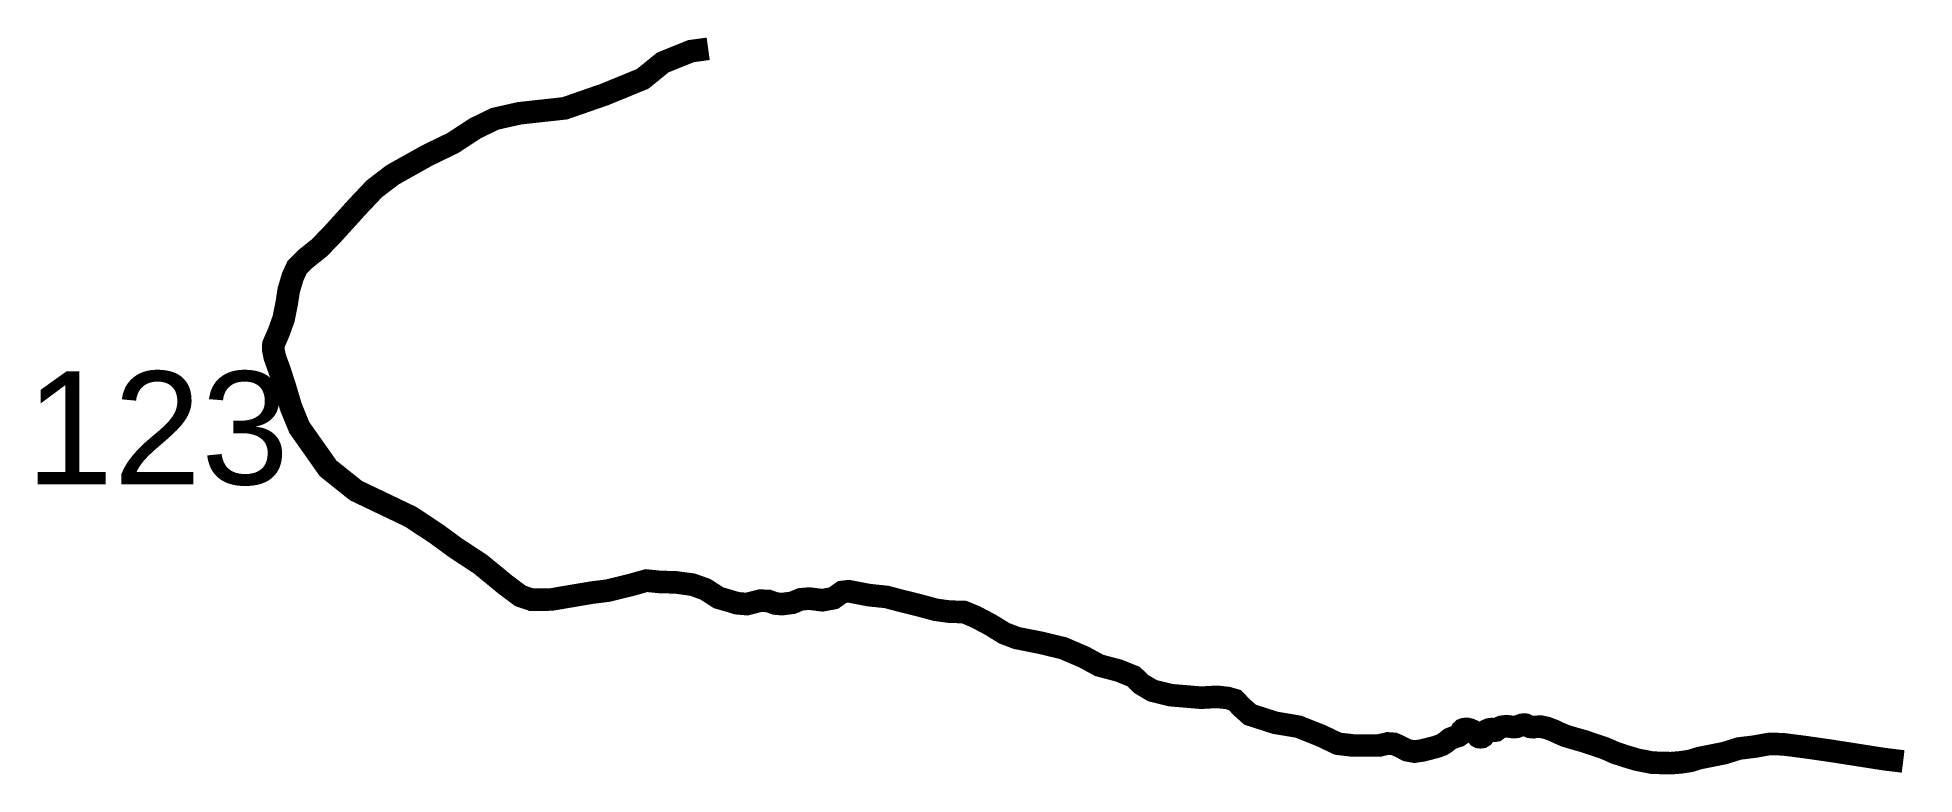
# Model space of a CAD drawing. Header units: metres. Extents: x 258924 to 356197, y 1740805 to 2227803.
# Drawn here: x 311014 to 311844, y 1907694 to 1908020 of the extents above; entities that cross this region are included whole.
import ezdxf

# ---------------------------------------------------------------- set-up
doc = ezdxf.new("R2010")
doc.units = ezdxf.units.M
doc.layers.add('UNPROTECTED', color=10, linetype='Continuous')
doc.styles.get("Standard").update_dxf_attribs({"font": 'arial.ttf'})

msp = doc.modelspace()

# ---------------------------------------------------------------- texts
at = {"insert": (311008.5, 1907872.59), "char_height": 50, "attachment_point": 1}
msp.add_mtext_dynamic_manual_height_columns('123', width=70.183, gutter_width=1, heights=[0], dxfattribs=at)

# ---------------------------------------------------------------- linework, layer by layer
at = {"layer": 'UNPROTECTED', "const_width": 10, "flags": 128}
msp.add_lwpolyline([(311310.38, 1908015.35), (311302.73, 1908014.31), (311290.34, 1908009.3), (311281.39, 1908002.05), (311264.5, 1907995.12), (311246.95, 1907989.02), (311226.93, 1907986.82), (311216.05, 1907984.37), (311207.38, 1907980.15), (311197.43, 1907973.64), (311186.19, 1907968.19), (311170.81, 1907959.58), (311162.75, 1907953.39), (311155.25, 1907945.47), (311144.5, 1907933.56), (311138.49, 1907927.35), (311132.18, 1907922.28), (311128.58, 1907918.68), (311126.71, 1907914.62), (311124.93, 1907908.68), (311123.98, 1907902.63), (311122.61, 1907895.82), (311120.49, 1907889.93), (311118.13, 1907884.51), (311118.05, 1907882.35), (311118.75, 1907878.87), (311121.04, 1907872.52), (311123.12, 1907866.09), (311125.89, 1907856.79), (311129.58, 1907847.76), (311142.29, 1907829.72), (311154.62, 1907819.85), (311178.91, 1907808.21), (311190.12, 1907800.79), (311198.61, 1907794.56), (311209.64, 1907787.31), (311220.78, 1907778.16), (311227.34, 1907773.26), (311232.38, 1907771.53), (311241.07, 1907771.67), (311248.76, 1907772.99), (311258.97, 1907774.72), (311265.94, 1907775.58), (311276.72, 1907778.24), (311283.02, 1907780.03), (311288.92, 1907779.44), (311296.09, 1907779.24), (311303.45, 1907778.24), (311309.15, 1907776.19), (311314.99, 1907772.41), (311319.83, 1907771.02), (311323.01, 1907770.03), (311327.39, 1907769.63), (311333.35, 1907771.15), (311337.03, 1907771.01), (311340.08, 1907769.88), (311343.07, 1907769.62), (311347.58, 1907770.22), (311351.29, 1907771.74), (311355, 1907772.07), (311360.9, 1907771.34), (311365.81, 1907772.27), (311369.66, 1907774.99), (311372.51, 1907775.32), (311381.53, 1907773.6), (311389.22, 1907772.8), (311395.75, 1907771.07), (311403.51, 1907769.15), (311411.07, 1907767.1), (311417.04, 1907766.3), (311423.54, 1907766.1), (311428.45, 1907764.05), (311435.14, 1907760.53), (311441.28, 1907756.73), (311446.85, 1907754.61), (311457.53, 1907752.49), (311467.41, 1907750.1), (311476.63, 1907746.13), (311483.32, 1907742.48), (311491.88, 1907740.23), (311498.44, 1907737.58), (311501.91, 1907734.24), (311506.82, 1907731.32), (311514.91, 1907729.33), (311528.37, 1907728.21), (311535.53, 1907728.6), (311540.11, 1907728.07), (311543.29, 1907727.14), (311546.41, 1907723.9), (311549.97, 1907720.7), (311561.05, 1907717.12), (311571.32, 1907715.4), (311581.34, 1907711.42), (311588.83, 1907707.84), (311595.59, 1907707.05), (311606.93, 1907707.05), (311610.91, 1907707.98), (311613.63, 1907707.78), (311615.75, 1907706.85), (311619.53, 1907704.93), (311622.69, 1907704.36), (311625.91, 1907704.82), (311632.07, 1907706.38), (311634.8, 1907707.34), (311636.49, 1907708.44), (311638.14, 1907709.8), (311638.62, 1907710.11), (311639.42, 1907710.41), (311640.38, 1907710.77), (311642.05, 1907711.27), (311642.8, 1907711.76), (311643.03, 1907712.3), (311643.36, 1907713.15), (311643.63, 1907713.7), (311644.03, 1907714.07), (311644.64, 1907714.3), (311645.33, 1907714.38), (311645.89, 1907714.42), (311647.25, 1907714.06), (311648.74, 1907713.43), (311649.72, 1907712.85), (311650.19, 1907712.32), (311650.51, 1907711.55), (311650.93, 1907710.97), (311651.26, 1907710.79), (311651.79, 1907710.72), (311652.57, 1907710.81), (311653.05, 1907711.11), (311653.48, 1907711.67), (311653.78, 1907712.3), (311654.37, 1907713.31), (311654.9, 1907713.82), (311655.74, 1907714.18), (311656.54, 1907714.28), (311657.14, 1907714.1), (311657.8, 1907713.62), (311658.18, 1907713.6), (311658.65, 1907713.69), (311659.37, 1907714.24), (311660.27, 1907714.93), (311661.23, 1907715.33), (311662.12, 1907715.45), (311663.12, 1907715.58), (311664.08, 1907715.53), (311665.49, 1907715.32), (311666.5, 1907715.22), (311667.73, 1907715.3), (311668.95, 1907715.74), (311670.18, 1907716.18), (311670.78, 1907716.28), (311671.8, 1907716.24), (311672.49, 1907715.92), (311673.14, 1907715.6), (311673.87, 1907715.28), (311675.17, 1907715.16), (311675.99, 1907715.31), (311678.67, 1907715.38), (311681.34, 1907714.78), (311684.09, 1907713.74), (311686.89, 1907712.43), (311689.37, 1907711.36), (311693.86, 1907710.02), (311697.58, 1907708.97), (311706.77, 1907705.88), (311711.54, 1907703.78), (311715.83, 1907702.37), (311721.04, 1907700.8), (311727.8, 1907699.46), (311736.16, 1907699.24), (311740.46, 1907699.61), (311744.61, 1907700.24), (311748.47, 1907701.44), (311759.68, 1907703.7), (311766.14, 1907705.72), (311773.29, 1907706.6), (311779.15, 1907707.67), (311782.75, 1907707.7), (311786.22, 1907707.54), (311795.95, 1907706.28), (311807.35, 1907704.63), (311830.34, 1907701.03), (311838.77, 1907700)], dxfattribs=at)

msp.set_redraw_order([(e.dxf.handle, doc.entitydb.next_handle()) for e in msp.query("TEXT MTEXT ATTDEF DIMENSION ARC_DIMENSION")])  # texts and dimensions are drawn at this point

doc.saveas('drawing.dxf')
